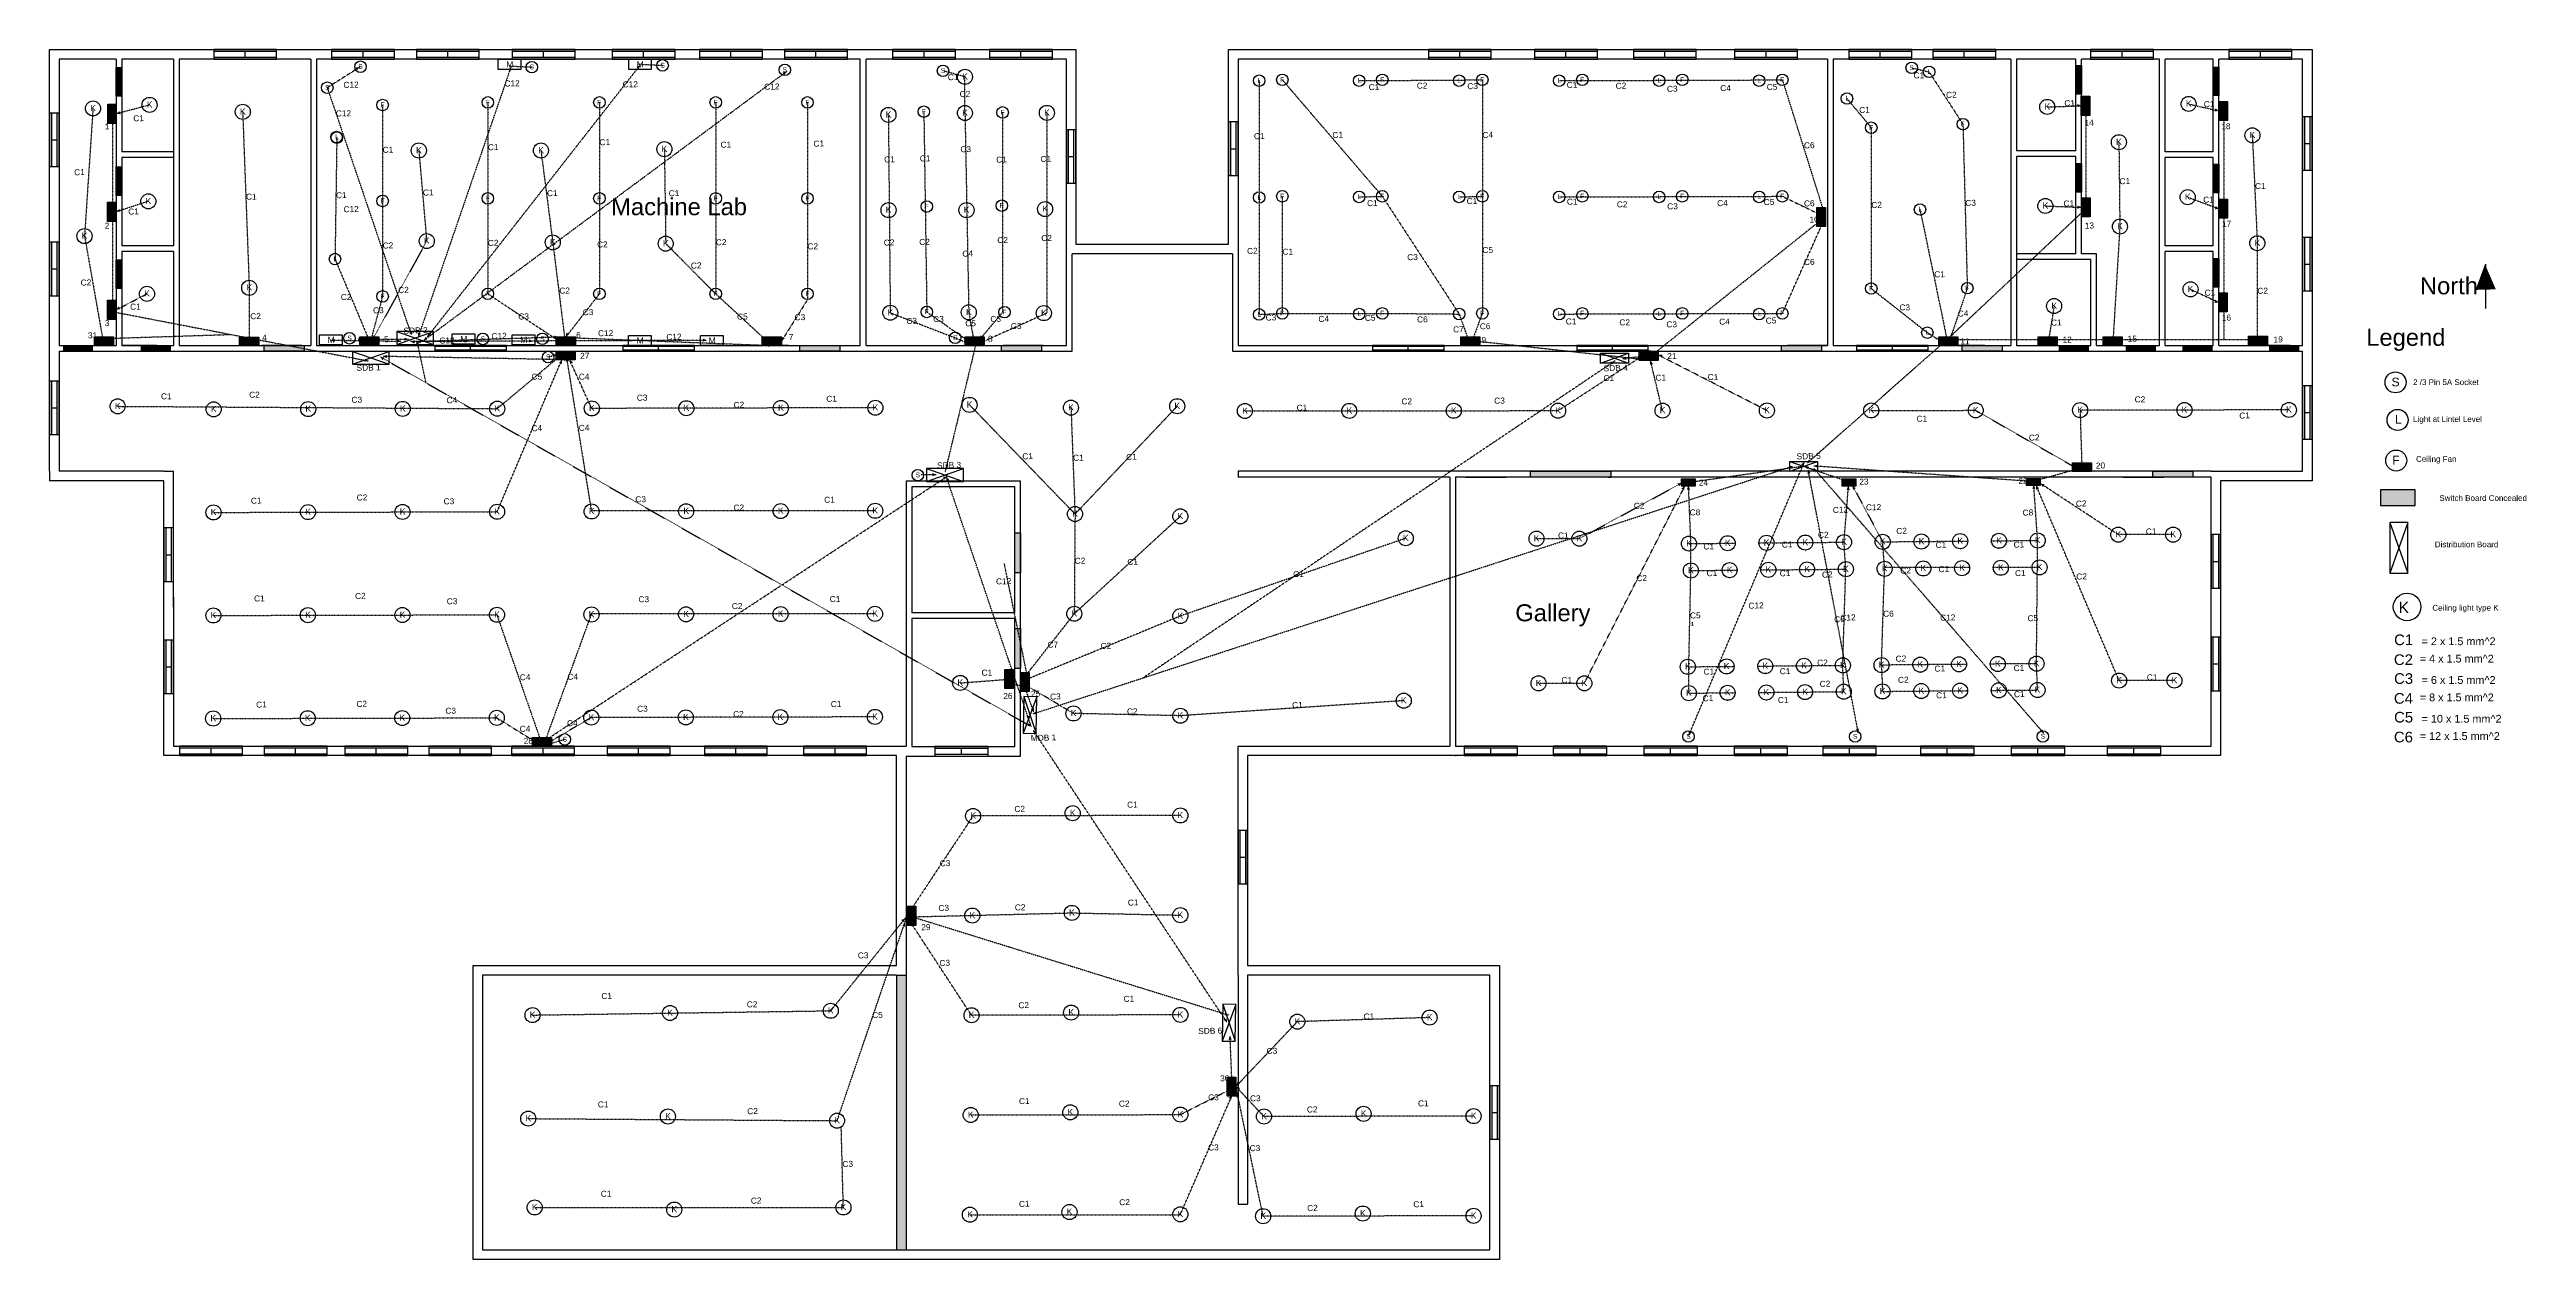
# Model space of a CAD drawing. Header units: inches. Extents: x -6648 to 13678, y -413 to 2117.
# Drawn here: x 11081 to 13678, y 849 to 2117 of the extents above.
import ezdxf

# ---------------------------------------------------------------- set-up
doc = ezdxf.new("R2010")
doc.units = ezdxf.units.IN
doc.header["$LTSCALE"] = 0.12
doc.header["$MEASUREMENT"] = 0
doc.linetypes.add('HIDDEN', pattern=[0.375, 0.25, -0.125])
for name, color, linetype in [('Conduit 1', 7, 'HIDDEN'), ('Electrical Blocks', 7, 'Continuous'), ('hatches', 7, 'Continuous'), ('HIGH LOAD', 20, 'HIDDEN'), ('lAYER 1 LIGHT LOAD', 7, 'HIDDEN'), ('mdb sb grping', 20, 'HIDDEN'), ('sdb mbd and surge', 150, 'HIDDEN')]:
    doc.layers.add(name, color=color, linetype=linetype)
doc.layers.add('Door', color=7, linetype='Continuous', true_color=0xf00e0a)
doc.layers.add('Window', color=7, linetype='Continuous', true_color=0xd6300a)
doc.styles.get("Standard").update_dxf_attribs({"font": 'arial.ttf'})

# ---------------------------------------------------------------- blocks, each defined once
blk = doc.blocks.new('bathroom door')
at = {"true_color": 0x636466}
h = blk.add_hatch(color=251, dxfattribs=at)
h.dxf.hatch_style = 1
h.paths.add_polyline_path([(30, 0), (30, 6), (0, 6), (0, 0)])
at = {"color": 251, "true_color": 0x636466}
blk.add_lwpolyline([(0, 6), (30, 6), (30, 0), (0, 0)], close=True, dxfattribs=at)
blk = doc.blocks.new('door 2')
at = {"true_color": 0x636466}
h = blk.add_hatch(color=251, dxfattribs=at)
h.dxf.hatch_style = 1
h.paths.add_polyline_path([(0, 6), (-42, 6), (-42, 0), (0, 0)])
at = {"color": 251, "true_color": 0x636466}
blk.add_lwpolyline([(-42, 6), (0, 6), (0, 0), (-42, 0)], close=True, dxfattribs=at)
blk = doc.blocks.new('Window 5.5 feet')
at = {"layer": 'Window'}
for p, q in [((66, 10), (0, 10)), ((0, 10), (0, 0)), ((66, 8), (0, 8)), ((0, 2), (66, 2)), ((0, 0), (66, 0)), ((33, 2), (33, 8)), ((66, 0), (66, 10))]:
    blk.add_line(p, q, dxfattribs=at)
blk = doc.blocks.new('window small')
at = {"layer": 'Window'}
for p, q in [((56.1, 10), (0, 10)), ((0, 10), (0, 0)), ((56.1, 8), (0, 8)), ((0, 2), (56.1, 2)), ((0, 0), (56.1, 0)), ((28, 2), (28, 8)), ((56.1, 0), (56.1, 10))]:
    blk.add_line(p, q, dxfattribs=at)
blk = doc.blocks.new('window 6')
at = {"layer": 'Window'}
for p, q in [((75, 5.9), (0, 5.9)), ((0, 5.9), (0, 0)), ((75, 4.7), (0, 4.7)), ((0, 1.2), (75, 1.2)), ((0, 0), (75, 0)), ((37.5, 1.2), (37.5, 4.7)), ((75, 0.1), (75, 6))]:
    blk.add_line(p, q, dxfattribs=at)
blk = doc.blocks.new('civil')
at = {"true_color": 0x939598}
h = blk.add_hatch(color=252, dxfattribs=at)
h.dxf.hatch_style = 1
h.paths.add_polyline_path([(761.6, -240), (751.6, -240), (751.6, -528), (761.6, -528)])
at = {"layer": 'Door', "true_color": 0x636466}
h = blk.add_hatch(color=251, dxfattribs=at)
h.dxf.hatch_style = 1
h.paths.add_polyline_path([(1500.3, 282), (1500.3, 288), (1416.3, 288), (1416.3, 282)])
for p, q in [((-66.4, 720), (-66.4, 420)), ((-60.4, 720), (-60.4, 622.8)), ((-6.4, 720), (-6.4, 612.4)), ((-0.4, 720), (-0.4, 420)), ((137.6, 720), (137.6, 420)), ((143.6, 720), (143.6, 420)), ((713.6, 420), (713.6, 720)), ((719.6, 420), (719.6, 720)), ((1727.6, 720), (1727.6, 420)), ((1733.6, 720), (1733.6, 420)), ((1919.6, 720), (1919.6, 420)), ((1925.6, 720), (1925.6, 624)), ((1987.7, 624), (1987.7, 720)), ((1993.7, 516), (1993.7, 720)), ((2075.6, 420), (2075.6, 720)), ((2081.6, 622.8), (2081.6, 720)), ((2131.7, 622.8), (2131.7, 720)), ((2137.7, 420), (2137.7, 720)), ((1987.7, 624), (1925.6, 624)), ((-6.4, 622.8), (-60.4, 622.8)), ((-60.4, 616.8), (-60.4, 524.4)), ((-6.4, 616.8), (-60.4, 616.8)), ((-6.4, 616.8), (-6.4, 524.4)), ((1925.6, 618), (1925.6, 420)), ((1987.7, 618), (1925.6, 618)), ((1987.7, 516), (1987.7, 618)), ((2131.7, 622.8), (2081.6, 622.8)), ((2081.6, 524.4), (2081.6, 616.8)), ((2131.7, 616.8), (2081.6, 616.8)), ((2131.7, 524.4), (2131.7, 616.8)), ((-6.4, 524.4), (-60.4, 524.4)), ((2131.7, 524.4), (2081.6, 524.4)), ((-60.4, 518.4), (-60.4, 420)), ((-6.4, 518.4), (-60.4, 518.4)), ((-6.4, 518.4), (-6.4, 420)), ((1987.7, 516), (1925.6, 516)), ((2003.6, 510), (1925.6, 510)), ((2009.6, 516), (1993.7, 516)), ((2003.6, 420), (2003.6, 510)), ((2009.6, 504), (2009.6, 516)), ((2009.6, 420), (2009.6, 504)), ((2081.6, 420), (2081.6, 518.4)), ((2131.7, 518.4), (2081.6, 518.4)), ((2131.7, 420), (2131.7, 518.4)), ((-6.4, 423), (-6.4, 423)), ((1925.6, 420), (2003.6, 420)), ((1925.6, 420), (2003.6, 420)), ((2009.6, 420), (2075.6, 420)), ((2009.6, 420), (2063.6, 420)), ((2009.6, 420), (2075.6, 420)), ((2081.6, 420), (2117.6, 420)), ((-136.4, 288), (-136.4, 278)), ((-16.4, 288), (-126.4, 288)), ((-16.4, 288), (-6.4, 288)), ((-6.4, 145.6), (-6.4, 288)), ((1337.6, 288), (1109.6, 288)), ((1109.6, 288), (1109.6, 282)), ((2129.6, 288), (1337.6, 288)), ((881.6, 277.6), (761.6, 277.6)), ((761.6, 277.6), (761.6, 0)), ((875.6, 271.6), (767.6, 271.6)), ((767.6, 271.6), (767.6, 139.6)), ((875.6, 139.6), (875.6, 271.6)), ((881.6, -10.4), (881.6, 277.6)), ((1331.6, 282), (1109.6, 282)), ((1331.6, 282), (1331.6, 0)), ((1337.6, 282), (1337.6, 0)), ((2129.6, 282), (1337.6, 282)), ((875.6, 139.6), (767.6, 139.6)), ((767.6, 133.6), (767.6, -0.4)), ((875.6, 133.6), (767.6, 133.6)), ((875.6, -0.4), (875.6, 133.6)), ((761.6, -10.4), (881.6, -10.4)), ((767.6, -0.4), (875.6, -0.4)), ((1337.6, -10), (1337.6, -10.4)), ((751.6, -240), (751.6, -528)), ((751.6, -240), (761.6, -240)), ((761.6, -240), (761.6, -528)), ((1109.6, -240), (1109.6, -480)), ((1119.6, -240), (1119.6, -480)), ((1109.6, -480), (1119.6, -480))]:
    blk.add_line(p, q)
for points in [[(-136.4, 288), (-136.4, 730), (939.6, 730), (939.6, 526), (1099.6, 526), (1099.6, 730), (2235.6, 730), (2235.6, 278), (2139.6, 278), (2139.6, -10), (1119.6, -10), (1119.6, -230), (1383.6, -230), (1383.6, -538), (307.6, -538), (307.6, -230), (751.6, -230), (751.6, -10), (-16.4, -10), (-16.4, 156), (-16.4, 278), (-136.4, 278)], [(-66.4, 720), (-126.4, 720), (-126.4, 420)], [(-6.4, 720), (-60.4, 720)], [(137.6, 720), (-0.4, 720)], [(713.6, 720), (143.6, 720)], [(929.6, 516), (929.6, 720), (719.6, 720)], [(1727.6, 720), (1109.6, 720), (1109.6, 516)], [(1919.6, 720), (1733.6, 720)], [(1987.7, 720), (1925.6, 720)], [(2075.6, 720), (1993.7, 720)], [(2131.7, 720), (2081.6, 720)], [(2225.6, 420), (2225.6, 720), (2137.7, 720)], [(-126.4, 414), (935.6, 414), (935.6, 516)], [(719.6, 420), (929.6, 420), (929.6, 516)], [(1103.6, 516), (935.6, 516)], [(1103.6, 516), (1103.6, 414), (2225.6, 414)], [(1109.6, 516), (1109.6, 420), (1727.6, 420)], [(-126.4, 420), (-66.4, 420)], [(-60.4, 420), (-6.4, 420)], [(-24, 420), (-60.4, 420)], [(-0.4, 420), (137.6, 420)], [(128.3, 420), (86.3, 420)], [(143.6, 420), (713.6, 420)], [(638.4, 420), (596.4, 420)], [(905.2, 420), (863.2, 420)], [(1727.6, 420), (1685.6, 420)], [(1733.6, 420), (1919.6, 420)], [(1892.6, 420), (1892.6, 420), (1850.6, 420)], [(1925.6, 420), (2003.6, 420)], [(2009.6, 420), (2075.6, 420)], [(2081.6, 420), (2131.7, 420)], [(2137.7, 420), (2225.6, 420)], [(2212.4, 420), (2212.4, 420), (2170.4, 420)], [(-126.4, 414), (-126.4, 288)], [(-66, 414), (-24, 414)], [(86.3, 414), (128.3, 414)], [(596.4, 414), (638.4, 414)], [(863.2, 414), (905.2, 414)], [(1685.6, 414), (1727.6, 414)], [(1850.6, 414), (1892.6, 414)], [(2129.6, 288), (2225.6, 288), (2225.6, 414)], [(2170.4, 414), (2212.4, 414)], [(1390.5, 288), (1348.5, 288)], [(2079.6, 288), (2037.6, 288)], [(1337.6, 0), (2129.6, 0), (2129.6, 282)], [(1348.5, 282), (1390.5, 282)], [(2037.6, 282), (2079.6, 282)], [(-6.4, 156), (-6.4, 0), (761.6, 0)], [(1109.6, -240), (1109.6, 0), (1331.6, 0)], [(761.6, -10.4), (761.6, -240)], [(751.6, -240), (317.6, -240), (317.6, -528), (1373.6, -528), (1373.6, -240), (1119.6, -240)]]:
    blk.add_lwpolyline(points)
at = {"color": 251, "true_color": 0x636466}
blk.add_lwpolyline([(1416.3, 288), (1500.3, 288), (1500.3, 282), (1416.3, 282)], close=True, dxfattribs=at)
at = {"layer": 'Door'}
for p, q in [((1419.3, 282), (1416.3, 282)), ((1497.3, 282), (1500.3, 282))]:
    blk.add_line(p, q, dxfattribs=at)
for name, p in [('Window 5.5 feet', (35.7, 720)), ('Window 5.5 feet', (159.4, 720)), ('Window 5.5 feet', (248.2, 720)), ('Window 5.5 feet', (348.5, 720)), ('Window 5.5 feet', (453.4, 720)), ('Window 5.5 feet', (545, 720)), ('Window 5.5 feet', (634.1, 720)), ('Window 5.5 feet', (747.5, 720)), ('Window 5.5 feet', (849, 720)), ('Window 5.5 feet', (1309.1, 720)), ('Window 5.5 feet', (1420.3, 720)), ('Window 5.5 feet', (1524, 720)), ('Window 5.5 feet', (1630.2, 720)), ('Window 5.5 feet', (1749.8, 720)), ('Window 5.5 feet', (1837.9, 720)), ('Window 5.5 feet', (2003.3, 720)), ('Window 5.5 feet', (2148.4, 720)), ('window 6', (267.6, 414)), ('window 6', (464.6, 414)), ('window 6', (1250.6, 414)), ('window 6', (1464.6, 414)), ('window 6', (1758.1, 414)), ('Window 5.5 feet', (0, -10)), ('Window 5.5 feet', (88.6, -10)), ('Window 5.5 feet', (173.1, -10)), ('Window 5.5 feet', (261.1, -10)), ('Window 5.5 feet', (348.1, -10)), ('Window 5.5 feet', (448.1, -10)), ('Window 5.5 feet', (550.1, -10)), ('Window 5.5 feet', (654.1, -10)), ('window small', (1346.6, -10)), ('window small', (1440.1, -10)), ('window small', (1535.1, -10)), ('window small', (1629.6, -10)), ('window small', (1722.6, -10)), ('window small', (1825.1, -10)), ('window small', (1920.1, -10)), ('window small', (2020.7, -10)), ('window small', (791.6, -10.4))]:
    blk.add_blockref(name, p)
at = {"rotation": 270}
for p in [(-136.4, 663.5), (1099.6, 654.1), (2225.6, 659.6), (929.6, 646), (-136.4, 528.1), (2225.6, 533.1), (-136.4, 382.6), (2225.6, 377.6), (-16.4, 228.6), (2129.6, 221.6), (-16.4, 111.1), (2129.6, 114.1), (1109.6, -88.4), (1373.6, -356)]:
    blk.add_blockref('window small', p, dxfattribs=at)
at = {"layer": 'hatches', "color": 251, "true_color": 0x636466}
for name, p, rotation in [('bathroom door', (-60.4, 681.3), 90), ('bathroom door', (1987.7, 713.2), 270), ('bathroom door', (2131.7, 711.7), 270), ('bathroom door', (-60.4, 577), 90), ('bathroom door', (1987.7, 610.6), 270), ('bathroom door', (2131.7, 609.8), 270), ('bathroom door', (-60.4, 479.5), 90), ('bathroom door', (2131.7, 510.9), 270), ('door 2', (881.6, 223.6), 90), ('door 2', (881.6, 123.3), 90)]:
    blk.add_blockref(name, p, dxfattribs=dict(at, rotation=rotation))
for name, p in [('bathroom door', (-121.5, 414)), ('bathroom door', (-40, 414)), ('door 2', (130.6, 414)), ('door 2', (692.2, 414)), ('door 2', (903.6, 414)), ('door 2', (1721.2, 414)), ('door 2', (1910.8, 414)), ('bathroom door', (1970.8, 414)), ('bathroom door', (2040.9, 414)), ('bathroom door', (2100.4, 414)), ('bathroom door', (2191.4, 414)), ('door 2', (2110.5, 282))]:
    blk.add_blockref(name, p, dxfattribs=at)
blk = doc.blocks.new('*U22')
at = {"layer": 'Electrical Blocks'}
blk.add_circle((0, 0), 6.04, dxfattribs=at)
blk.add_text('L', height=5, dxfattribs=at).set_placement((-1.6, -2.2))
blk = doc.blocks.new('F')
at = {"layer": 'Electrical Blocks'}
blk.add_circle((0, 0), 6.04, dxfattribs=at)
blk.add_text('F', height=5, dxfattribs=at).set_placement((-2.3, -2.3))
blk = doc.blocks.new('Celling Light Type k Same')
at = {"layer": 'Electrical Blocks'}
blk.add_circle((12.1, 0), 7.89, dxfattribs=at)
blk.add_text('K', height=6.43, dxfattribs=at).set_placement((9.2, -2.8))
blk = doc.blocks.new('Distribution Board')
at = {"lineweight": -2}
for p, q in [((5, 0), (43.5, 13.6)), ((43.5, 13.6), (5, 13.6)), ((5, 13.6), (43.5, 0))]:
    blk.add_line(p, q, dxfattribs=at)
blk.add_lwpolyline([(5, 0), (43.5, 0), (43.5, 13.6), (5, 13.6)], close=True, dxfattribs=at)
blk = doc.blocks.new('Switch board concealed same')
at = {"true_color": 0x939598}
h = blk.add_hatch(color=252, dxfattribs=at)
h.dxf.hatch_style = 1
h.paths.add_polyline_path([(10, 9), (-10, 9), (-10, 0), (10, 0)])
blk.add_lwpolyline([(-10, 9), (10, 9), (10, 0), (-10, 0)], close=True)
blk = doc.blocks.new('MCB At skirting same')
at = {"lineweight": -2}
blk.add_lwpolyline([(0, 5.3), (23.7, 5.3), (23.7, -5.3), (0, -5.3)], close=True, dxfattribs=at)
at = {"layer": 'Electrical Blocks'}
blk.add_text('M', height=6.43, dxfattribs=at).set_placement((8.4, -3.2))
blk = doc.blocks.new('s')
at = {"layer": 'Electrical Blocks'}
blk.add_circle((0, 0), 6.04, dxfattribs=at)
blk.add_text('S', height=5, dxfattribs=at).set_placement((-2.3, -2.3))
blk = doc.blocks.new('*U32')
at = {"layer": 'lAYER 1 LIGHT LOAD'}
blk.add_solid([(-1.7, -4.2), (0, 0), (1.7, -4.2)], dxfattribs=at)
blk = doc.blocks.new('*U33')
at = {"layer": 'lAYER 1 LIGHT LOAD'}
blk.add_solid([(-1.7, -4.2), (0, 0), (1.7, -4.2)], dxfattribs=at)
blk = doc.blocks.new('*U34')
at = {"layer": 'lAYER 1 LIGHT LOAD'}
blk.add_solid([(-1.7, -4.2), (0, 0), (1.7, -4.2)], dxfattribs=at)
blk = doc.blocks.new('*U35')
at = {"layer": 'lAYER 1 LIGHT LOAD'}
blk.add_solid([(-1.7, -4.2), (0, 0), (1.7, -4.2)], dxfattribs=at)
blk = doc.blocks.new('*U36')
at = {"layer": 'lAYER 1 LIGHT LOAD'}
blk.add_solid([(-1.7, -4.2), (0, 0), (1.7, -4.2)], dxfattribs=at)
blk = doc.blocks.new('*U37')
at = {"layer": 'lAYER 1 LIGHT LOAD'}
blk.add_solid([(-1.7, -4.2), (0, 0), (1.7, -4.2)], dxfattribs=at)
blk = doc.blocks.new('*U38')
at = {"layer": 'lAYER 1 LIGHT LOAD'}
blk.add_solid([(-1.7, -4.2), (0, 0), (1.7, -4.2)], dxfattribs=at)
blk = doc.blocks.new('*U39')
at = {"layer": 'lAYER 1 LIGHT LOAD'}
blk.add_solid([(-1.7, -4.2), (0, 0), (1.7, -4.2)], dxfattribs=at)
blk = doc.blocks.new('*U40')
at = {"layer": 'lAYER 1 LIGHT LOAD'}
blk.add_solid([(-1.7, -4.2), (0, 0), (1.7, -4.2)], dxfattribs=at)
blk = doc.blocks.new('*U43')
at = {"layer": 'lAYER 1 LIGHT LOAD'}
blk.add_solid([(-1.7, -4.2), (0, 0), (1.7, -4.2)], dxfattribs=at)
blk = doc.blocks.new('*U44')
at = {"layer": 'lAYER 1 LIGHT LOAD'}
blk.add_solid([(-1.7, -4.2), (0, 0), (1.7, -4.2)], dxfattribs=at)
blk = doc.blocks.new('*U45')
at = {"layer": 'lAYER 1 LIGHT LOAD'}
blk.add_solid([(-1.7, -4.2), (0, 0), (1.7, -4.2)], dxfattribs=at)
blk = doc.blocks.new('*U46')
at = {"layer": 'lAYER 1 LIGHT LOAD'}
blk.add_solid([(-1.7, -4.2), (0, 0), (1.7, -4.2)], dxfattribs=at)
blk = doc.blocks.new('*U47')
at = {"layer": 'lAYER 1 LIGHT LOAD'}
blk.add_solid([(-1.7, -4.2), (0, 0), (1.7, -4.2)], dxfattribs=at)
blk = doc.blocks.new('*U48')
at = {"layer": 'lAYER 1 LIGHT LOAD'}
blk.add_solid([(-1.7, -4.2), (0, 0), (1.7, -4.2)], dxfattribs=at)
blk = doc.blocks.new('*U49')
at = {"layer": 'lAYER 1 LIGHT LOAD'}
blk.add_solid([(-1.7, -4.2), (0, 0), (1.7, -4.2)], dxfattribs=at)
blk = doc.blocks.new('*U50')
at = {"layer": 'lAYER 1 LIGHT LOAD'}
blk.add_solid([(-1.7, -4.2), (0, 0), (1.7, -4.2)], dxfattribs=at)
blk = doc.blocks.new('*U51')
at = {"layer": 'lAYER 1 LIGHT LOAD'}
blk.add_solid([(-1.7, -4.2), (0, 0), (1.7, -4.2)], dxfattribs=at)
blk = doc.blocks.new('*U52')
at = {"layer": 'lAYER 1 LIGHT LOAD'}
blk.add_solid([(-1.7, -4.2), (0, 0), (1.7, -4.2)], dxfattribs=at)
blk = doc.blocks.new('*U53')
at = {"layer": 'lAYER 1 LIGHT LOAD'}
blk.add_solid([(-1.7, -4.2), (0, 0), (1.7, -4.2)], dxfattribs=at)
blk = doc.blocks.new('*U54')
at = {"layer": 'lAYER 1 LIGHT LOAD'}
blk.add_solid([(-1.7, -4.2), (0, 0), (1.7, -4.2)], dxfattribs=at)
blk = doc.blocks.new('*U55')
at = {"layer": 'lAYER 1 LIGHT LOAD'}
blk.add_solid([(-1.7, -4.2), (0, 0), (1.7, -4.2)], dxfattribs=at)
blk = doc.blocks.new('*U56')
at = {"layer": 'lAYER 1 LIGHT LOAD'}
blk.add_solid([(-1.7, -4.2), (0, 0), (1.7, -4.2)], dxfattribs=at)
blk = doc.blocks.new('*U57')
at = {"layer": 'lAYER 1 LIGHT LOAD'}
blk.add_solid([(-1.7, -4.2), (0, 0), (1.7, -4.2)], dxfattribs=at)
blk = doc.blocks.new('*U58')
at = {"layer": 'lAYER 1 LIGHT LOAD'}
blk.add_solid([(-1.7, -4.2), (0, 0), (1.7, -4.2)], dxfattribs=at)
blk = doc.blocks.new('*U59')
at = {"layer": 'lAYER 1 LIGHT LOAD'}
blk.add_solid([(-1.7, -4.2), (0, 0), (1.7, -4.2)], dxfattribs=at)
blk = doc.blocks.new('*U60')
at = {"layer": 'lAYER 1 LIGHT LOAD'}
blk.add_solid([(-1.7, -4.2), (0, 0), (1.7, -4.2)], dxfattribs=at)
blk = doc.blocks.new('*U61')
at = {"layer": 'lAYER 1 LIGHT LOAD'}
blk.add_solid([(-1.7, -4.2), (0, 0), (1.7, -4.2)], dxfattribs=at)
blk = doc.blocks.new('*U62')
at = {"layer": 'lAYER 1 LIGHT LOAD'}
blk.add_solid([(-1.7, -4.2), (0, 0), (1.7, -4.2)], dxfattribs=at)
blk = doc.blocks.new('*U63')
at = {"layer": 'lAYER 1 LIGHT LOAD'}
blk.add_solid([(-1.7, -4.2), (0, 0), (1.7, -4.2)], dxfattribs=at)
blk = doc.blocks.new('*U64')
at = {"layer": 'lAYER 1 LIGHT LOAD'}
blk.add_solid([(-1.7, -4.2), (0, 0), (1.7, -4.2)], dxfattribs=at)
blk = doc.blocks.new('*U65')
at = {"layer": 'lAYER 1 LIGHT LOAD'}
blk.add_solid([(-1.7, -4.2), (0, 0), (1.7, -4.2)], dxfattribs=at)
blk = doc.blocks.new('*U66')
at = {"layer": 'lAYER 1 LIGHT LOAD'}
blk.add_solid([(-1.7, -4.2), (0, 0), (1.7, -4.2)], dxfattribs=at)
blk = doc.blocks.new('*U67')
at = {"layer": 'lAYER 1 LIGHT LOAD'}
blk.add_solid([(-1.7, -4.2), (0, 0), (1.7, -4.2)], dxfattribs=at)
blk = doc.blocks.new('*U68')
at = {"layer": 'lAYER 1 LIGHT LOAD'}
blk.add_solid([(-1.7, -4.2), (0, 0), (1.7, -4.2)], dxfattribs=at)
blk = doc.blocks.new('*U71')
at = {"layer": 'lAYER 1 LIGHT LOAD'}
blk.add_solid([(-1.7, -4.2), (0, 0), (1.7, -4.2)], dxfattribs=at)
blk = doc.blocks.new('*U72')
at = {"layer": 'lAYER 1 LIGHT LOAD'}
blk.add_solid([(-1.7, -4.2), (0, 0), (1.7, -4.2)], dxfattribs=at)
blk = doc.blocks.new('*U73')
at = {"layer": 'lAYER 1 LIGHT LOAD'}
blk.add_solid([(-1.7, -4.2), (0, 0), (1.7, -4.2)], dxfattribs=at)
blk = doc.blocks.new('*U75')
at = {"layer": 'lAYER 1 LIGHT LOAD'}
blk.add_solid([(-1.7, -4.2), (0, 0), (1.7, -4.2)], dxfattribs=at)
blk = doc.blocks.new('*U76')
at = {"layer": 'lAYER 1 LIGHT LOAD'}
blk.add_solid([(-1.7, -4.2), (0, 0), (1.7, -4.2)], dxfattribs=at)
blk = doc.blocks.new('*U77')
at = {"layer": 'lAYER 1 LIGHT LOAD'}
blk.add_solid([(-1.7, -4.2), (0, 0), (1.7, -4.2)], dxfattribs=at)
blk = doc.blocks.new('*U78')
at = {"layer": 'lAYER 1 LIGHT LOAD'}
blk.add_solid([(-1.7, -4.2), (0, 0), (1.7, -4.2)], dxfattribs=at)
blk = doc.blocks.new('*U79')
at = {"layer": 'lAYER 1 LIGHT LOAD'}
blk.add_solid([(-1.7, -4.2), (0, 0), (1.7, -4.2)], dxfattribs=at)
blk = doc.blocks.new('*U80')
at = {"layer": 'lAYER 1 LIGHT LOAD'}
blk.add_solid([(-1.7, -4.2), (0, 0), (1.7, -4.2)], dxfattribs=at)
blk = doc.blocks.new('*U81')
at = {"layer": 'lAYER 1 LIGHT LOAD'}
blk.add_solid([(-1.7, -4.2), (0, 0), (1.7, -4.2)], dxfattribs=at)
blk = doc.blocks.new('*U82')
at = {"layer": 'lAYER 1 LIGHT LOAD'}
blk.add_solid([(-1.7, -4.2), (0, 0), (1.7, -4.2)], dxfattribs=at)
blk = doc.blocks.new('*U83')
at = {"layer": 'lAYER 1 LIGHT LOAD'}
blk.add_solid([(-1.7, -4.2), (0, 0), (1.7, -4.2)], dxfattribs=at)
blk = doc.blocks.new('*U84')
at = {"layer": 'lAYER 1 LIGHT LOAD'}
blk.add_solid([(-1.7, -4.2), (0, 0), (1.7, -4.2)], dxfattribs=at)
blk = doc.blocks.new('*U85')
at = {"layer": 'lAYER 1 LIGHT LOAD'}
blk.add_solid([(-1.7, -4.2), (0, 0), (1.7, -4.2)], dxfattribs=at)
blk = doc.blocks.new('*U86')
at = {"layer": 'lAYER 1 LIGHT LOAD'}
blk.add_solid([(-1.7, -4.2), (0, 0), (1.7, -4.2)], dxfattribs=at)
blk = doc.blocks.new('*U87')
at = {"layer": 'lAYER 1 LIGHT LOAD'}
blk.add_solid([(-1.7, -4.2), (0, 0), (1.7, -4.2)], dxfattribs=at)
blk = doc.blocks.new('*U88')
at = {"layer": 'lAYER 1 LIGHT LOAD'}
blk.add_solid([(-1.7, -4.2), (0, 0), (1.7, -4.2)], dxfattribs=at)
blk = doc.blocks.new('*U89')
at = {"layer": 'lAYER 1 LIGHT LOAD'}
blk.add_solid([(-1.7, -4.2), (0, 0), (1.7, -4.2)], dxfattribs=at)
blk = doc.blocks.new('*U90')
at = {"layer": 'lAYER 1 LIGHT LOAD'}
blk.add_solid([(-1.7, -4.2), (0, 0), (1.7, -4.2)], dxfattribs=at)
blk = doc.blocks.new('*U91')
at = {"layer": 'lAYER 1 LIGHT LOAD'}
blk.add_solid([(-1.7, -4.2), (0, 0), (1.7, -4.2)], dxfattribs=at)
blk = doc.blocks.new('*U92')
at = {"layer": 'lAYER 1 LIGHT LOAD'}
blk.add_solid([(-1.7, -4.2), (0, 0), (1.7, -4.2)], dxfattribs=at)
blk = doc.blocks.new('H LOAD')
at = {"layer": 'HIGH LOAD'}
blk.add_solid([(3.2, 3.1), (0, 0), (4.5, 0)], dxfattribs=at)
blk = doc.blocks.new('sdb sb')
at = {"layer": 'mdb sb grping'}
blk.add_solid([(4.3, 1.3), (0, 0), (4, -2)], dxfattribs=at)
blk = doc.blocks.new('surge')
at = {"layer": 'sdb mbd and surge'}
blk.add_solid([(4.2, 1.7), (0, 0.1), (4.2, -1.7)], dxfattribs=at)
blk = doc.blocks.new('*U103')
at = {"layer": 'Electrical Blocks'}
blk.add_circle((0, 0), 6.04, dxfattribs=at)
blk.add_text('L', height=5, dxfattribs=at).set_placement((-1.6, -2.2))

msp = doc.modelspace()

# ---------------------------------------------------------------- linework, layer by layer
for p, q in [((13634.5, 1892.1), (13634.5, 1845.8)), ((12334.1, 1730.4), (12334.1, 1730.4)), ((12799.6, 1591.4), (12799.7, 1591.4)), ((12840.2, 1591.8), (12840.3, 1591.8)), ((12880.8, 1592.2), (12881, 1592.2)), ((12921.4, 1592.5), (12921.6, 1592.5)), ((12962.1, 1592.9), (12962.2, 1592.9)), ((13002.7, 1593.3), (13002.8, 1593.3)), ((13043.3, 1593.6), (13043.4, 1593.6)), ((13083.9, 1594), (13084.1, 1594)), ((13124.5, 1594.4), (13124.7, 1594.4)), ((12801.6, 1563.2), (12801.7, 1563.2)), ((12842.2, 1563.6), (12842.3, 1563.6)), ((12882.8, 1563.9), (12882.9, 1563.9)), ((12923.4, 1564.3), (12923.5, 1564.3)), ((12964, 1564.6), (12964.2, 1564.7)), ((13004.6, 1565), (13004.8, 1565)), ((13045.3, 1565.4), (13045.4, 1565.4)), ((13085.9, 1565.7), (13086, 1565.7)), ((13126.5, 1566.1), (13126.6, 1566.1)), ((12798.4, 1462.3), (12798.5, 1462.3)), ((12839, 1462.7), (12839.1, 1462.7)), ((12879.6, 1463.1), (12879.7, 1463.1)), ((12920.2, 1463.4), (12920.4, 1463.4)), ((12960.8, 1463.8), (12961, 1463.8)), ((13001.4, 1464.1), (13001.6, 1464.1)), ((13042.1, 1464.5), (13042.2, 1464.5)), ((13082.7, 1464.9), (13082.8, 1464.9)), ((13123.3, 1465.2), (13123.4, 1465.2)), ((12799.4, 1434.7), (12799.6, 1434.7)), ((12840, 1435.1), (12840.2, 1435.1)), ((12880.7, 1435.4), (12880.8, 1435.4)), ((12921.3, 1435.8), (12921.4, 1435.8)), ((12961.9, 1436.2), (12962, 1436.2)), ((13002.5, 1436.5), (13002.7, 1436.5)), ((13043.1, 1436.9), (13043.3, 1436.9)), ((13083.7, 1437.3), (13083.9, 1437.3)), ((13124.4, 1437.6), (13124.5, 1437.6)), ((11244.6, 1416), (11244.6, 1416.1))]:
    msp.add_line(p, q)
msp.add_solid([(13645.4, 1865.8), (13634.1, 1892.1), (13624.2, 1865.2)])
at = {"layer": 'Electrical Blocks'}
msp.add_circle((13552.4, 1532.9), 14.4, dxfattribs=at)
at = {"layer": 'HIGH LOAD'}
for p, q in [((11406.9, 2099.1), (11372.1, 2077.1)), ((11564.6, 2098.7), (11467.4, 1815.9)), ((11853.8, 2094.2), (11471.7, 1811.1)), ((11699.8, 2100.5), (11477, 1815.9)), ((11563.1, 2099.9), (11586.6, 2098.7)), ((11698.3, 2101.8), (11723.6, 2100.5)), ((11372.1, 2077.1), (11460.1, 1818.2)), ((11375.6, 1812.6), (11449.7, 1811.4)), ((11769.6, 1812.3), (11459.4, 1811.1)), ((12799.4, 1398.3), (12920.7, 1685.2)), ((12977.1, 1401.1), (12924.5, 1676.8)), ((13171.5, 1400.6), (12930.8, 1677.9)), ((12081.5, 1578.6), (12107.2, 1453.3))]:
    msp.add_line(p, q, dxfattribs=at)
at = {"layer": 'lAYER 1 LIGHT LOAD'}
for p, q in [((12040.6, 2088.5), (12017.6, 2094.8)), ((12040.6, 2050.6), (12040.6, 2088.5)), ((12349, 2084.5), (12349, 1839.5)), ((12373.3, 2085.3), (12478.1, 1963.3)), ((12453.9, 2084.5), (12583, 2085.3)), ((12583, 2085.3), (12583, 1963.3)), ((12663.5, 2084.5), (12897.5, 2085.3)), ((12897.5, 2085.3), (12942.6, 1941.6)), ((13033.1, 2097.9), (13051.3, 2093.7)), ((13051.3, 2093.7), (13086.8, 2038.9)), ((11126.5, 2055.4), (11117.6, 1921.6)), ((11185.3, 2058.8), (11150.9, 2049.7)), ((11283.4, 2051.8), (11290.3, 1867.4)), ((11430.1, 2059), (11430.1, 1958.4)), ((11540.4, 2061.7), (11540.4, 1961.1)), ((11657.4, 2061.7), (11657.4, 1861.1)), ((11779.3, 2061.7), (11779.3, 1861.1)), ((11875.6, 2061.7), (11875.6, 1855.1)), ((11997.5, 2052), (12000.6, 1842.1)), ((12965.2, 2065.8), (12990.7, 2035.2)), ((13175.2, 2057), (13210.9, 2058.1)), ((13323.3, 2060.1), (13355, 2052.8)), ((11960.3, 2048.6), (11962.3, 1841.3)), ((12040.6, 2050.6), (12044.6, 1841.7)), ((12080.1, 2051.2), (12080.1, 1841.8)), ((12126.5, 2050.7), (12126.5, 1840.9)), ((12990.7, 2035.2), (12990.7, 1866.6)), ((13086.8, 2038.9), (13091.4, 1867)), ((13390.2, 2027.2), (13395.4, 1914.1)), ((11382.1, 2024.8), (11380.2, 1897.5)), ((11468.1, 2011.3), (11476.3, 1916.4)), ((11596.1, 2011.3), (11608.5, 1915)), ((11725.5, 2012.7), (11726.9, 1913.7)), ((13250.3, 2020), (13251.3, 1931.6)), ((11184.4, 1958), (11150.8, 1947)), ((11430.1, 1958.4), (11430.1, 1858.4)), ((11540.4, 1961.1), (11540.4, 1861.1)), ((12373.3, 1963.3), (12373.3, 1840.6)), ((12453.9, 1962.6), (12478.1, 1963.3)), ((12478.1, 1963.3), (12558.7, 1839.9)), ((12558.7, 1962.6), (12583, 1963.3)), ((12583, 1963.3), (12583, 1840.6)), ((12663.5, 1962.6), (12897.5, 1963.3)), ((12897.5, 1963.3), (12942.6, 1941.6)), ((13041.8, 1949.5), (13071.4, 1806.9)), ((13173.1, 1953.2), (13211.1, 1951.7)), ((13322.3, 1962.4), (13355, 1950.3)), ((11117.6, 1921.6), (11137.9, 1807)), ((12897.5, 1840.6), (12942.6, 1941.6)), ((13251.3, 1931.6), (13243.8, 1806.9)), ((11380.2, 1897.5), (11416.3, 1811.4)), ((11476.3, 1916.4), (11416.3, 1807.1)), ((11608.5, 1915), (11621.9, 1807.1)), ((11726.9, 1913.7), (11779.3, 1861.1)), ((13395.4, 1914.1), (13395.4, 1807.6)), ((11150.8, 1844.3), (11183.1, 1861.1)), ((11290.3, 1867.4), (11290.3, 1807.1)), ((11430.1, 1858.4), (11416.2, 1806.9)), ((11540.4, 1861.1), (11622.2, 1806.9)), ((11657.4, 1861.1), (11622.2, 1815.9)), ((11779.3, 1861.1), (11838.1, 1806.9)), ((11875.6, 1855.1), (11848.2, 1811.4)), ((12990.7, 1866.6), (13049.5, 1820.4)), ((13091.4, 1867), (13071.1, 1807.1)), ((13182.4, 1848.3), (13175.7, 1806.9)), ((13325.4, 1865.8), (13354.9, 1852.2)), ((11962.3, 1841.3), (12050.7, 1807)), ((12000.6, 1842.1), (12050.8, 1807)), ((12044.6, 1841.7), (12050.8, 1807)), ((12080.1, 1841.8), (12050.7, 1807)), ((12126.5, 1840.9), (12050.8, 1807)), ((12349, 1839.5), (12373.3, 1840.6)), ((12373.3, 1840.6), (12478.1, 1840.6)), ((12478.1, 1840.6), (12558.7, 1839.9)), ((12558.7, 1839.9), (12570.4, 1807)), ((12583, 1840.6), (12570.4, 1807)), ((12663.5, 1839.9), (12897.5, 1840.6)), ((13049.5, 1820.4), (13071.4, 1806.9)), ((11550.1, 1632.7), (11621.9, 1801.1)), ((11550.2, 1740.7), (11622.1, 1801)), ((11603.7, 1794.8), (11621.8, 1800.8)), ((11649.2, 1633.7), (11622.1, 1801)), ((11649.3, 1741), (11622.1, 1800.8)), ((12662.4, 1738.7), (12757.3, 1800.3)), ((12881.3, 1738.8), (12756.9, 1802.3)), ((12771.8, 1738.7), (12756.9, 1801.1)), ((11152.2, 1743.2), (11550.2, 1740.7)), ((11946.6, 1741.7), (11649.3, 1741)), ((12045.4, 1744.7), (12156, 1630.3)), ((12151.7, 1741.8), (12156, 1630.3)), ((12263.1, 1743.3), (12156, 1630.3)), ((12334.1, 1738.3), (12662.4, 1738.7)), ((12990.7, 1738.9), (13100.1, 1739)), ((13100.1, 1739), (13211.6, 1675.1)), ((13428.4, 1739.4), (13209.6, 1739.2)), ((13209.6, 1739.2), (13211.6, 1674.9)), ((12684.7, 1604.5), (12798.9, 1666.7)), ((12689.9, 1452.9), (12798.9, 1666.7)), ((12801.6, 1599.4), (12798.9, 1666.7)), ((12962.1, 1600.8), (12967.4, 1666.7)), ((12967.4, 1666.7), (13002.7, 1601.2)), ((13249.7, 1608.7), (13160.6, 1667.2)), ((13250.5, 1455.8), (13160.6, 1667.2)), ((13165.1, 1602.6), (13160.6, 1667.2)), ((11252.8, 1632), (11550.1, 1632.7)), ((11946.5, 1633.7), (11649.2, 1633.7)), ((12156, 1630.3), (12155.2, 1525.8)), ((12266.3, 1627.9), (12155.2, 1525.8)), ((12502.7, 1604.9), (12266.3, 1523.4)), ((12639.7, 1604.5), (12684.7, 1604.5)), ((12799.6, 1599.3), (12848.1, 1599.8)), ((12801.6, 1571.1), (12801.6, 1599.4)), ((12872.9, 1600), (12962.1, 1600.8)), ((12964, 1572.5), (12962.1, 1600.8)), ((13002.7, 1601.2), (13091.8, 1602)), ((13004.6, 1574.4), (13002.7, 1601.2)), ((13116.6, 1602.2), (13165.1, 1602.6)), ((13163.9, 1473.5), (13165.1, 1602.6)), ((13307.1, 1608.7), (13249.7, 1608.7)), ((12799.4, 1470.2), (12801.6, 1571.1)), ((12801.6, 1571.1), (12850.1, 1571.5)), ((12874.9, 1571.7), (12964, 1572.5)), ((12960.8, 1471.7), (12964, 1572.5)), ((13001.4, 1472), (13004.6, 1572.9)), ((13093.7, 1574.4), (13004.6, 1574.4)), ((13167.1, 1574.4), (13118.6, 1574.4)), ((11252.6, 1524), (11549.9, 1524.7)), ((11549.9, 1524.7), (11597.8, 1387.1)), ((11649, 1525.7), (11598.4, 1387.1)), ((11946.3, 1525.7), (11649, 1525.7)), ((12155.2, 1525.8), (12098.9, 1454.3)), ((12266.3, 1523.4), (12098.9, 1454.3)), ((12803.4, 1513), (12803.4, 1517.2)), ((12803.8, 1513.5), (12803.4, 1513)), ((12035.5, 1453.3), (12091.5, 1457.5)), ((12154.3, 1421.3), (12098.9, 1454.3)), ((12798.4, 1470.2), (12846.9, 1470.7)), ((12799.4, 1442.6), (12799.4, 1470.2)), ((12871.7, 1470.9), (12960.8, 1471.7)), ((12961.9, 1444.1), (12960.8, 1471.7)), ((13090.6, 1472.8), (13001.4, 1472)), ((13001.4, 1472), (13002.5, 1444.4)), ((13163.9, 1473.5), (13115.4, 1473.1)), ((13165, 1445.9), (13163.9, 1473.5)), ((13308.5, 1455.8), (13250.5, 1455.8)), ((12500.6, 1434.7), (12266.3, 1418.9)), ((12641.9, 1452.9), (12689.9, 1452.9)), ((12799.4, 1442.6), (12847.9, 1443)), ((12872.8, 1443.3), (12961.9, 1444.1)), ((13002.5, 1444.4), (13091.6, 1445.2)), ((13116.5, 1445.5), (13165, 1445.9)), ((11252.5, 1416), (11549.8, 1416.7)), ((11549.8, 1416.7), (11597.7, 1387.1)), ((11648.9, 1417), (11597.8, 1387.1)), ((11946.2, 1417.7), (11648.9, 1417)), ((12266.3, 1418.9), (12154.3, 1421.3)), ((11621.1, 1394.1), (11598.5, 1387.1)), ((12049.1, 1313.9), (11978.9, 1208)), ((12266.3, 1314.4), (12049.1, 1313.9)), ((11899.8, 1109.7), (11980, 1209.2)), ((11906.5, 994.5), (11980, 1209.2)), ((11978.9, 1208), (12152.7, 1212.3)), ((12047.4, 1105), (11980, 1208)), ((12152.7, 1212.3), (12266.3, 1209.9)), ((11587.2, 1105.2), (11899.8, 1109.7)), ((12266.3, 1105.4), (12047.4, 1105)), ((12389, 1098.3), (12324.6, 1030.3)), ((12527.7, 1102.6), (12389, 1098.3)), ((12266.3, 896), (12324.6, 1030.3)), ((12266.3, 1000.9), (12324.6, 1030.3)), ((12354, 998.9), (12324.6, 1030.3)), ((12353.2, 894.4), (12324.6, 1030.3)), ((11582.8, 996.7), (11906.5, 994.5)), ((11913.1, 903.6), (11910.9, 987.9)), ((12046.6, 1000.5), (12266.3, 1000.9)), ((12573.8, 999.3), (12354, 998.9)), ((11589.4, 903.6), (11913.1, 903.6)), ((12045.8, 896), (12266.3, 896)), ((12573.8, 894.8), (12353.2, 894.4))]:
    msp.add_line(p, q, dxfattribs=at)
at = {"layer": 'mdb sb grping'}
for p, q in [((13215.8, 2055), (13215.8, 1949.9)), ((13360.3, 2051.9), (13360.3, 1812.9)), ((11146.8, 2048.4), (11146.8, 1842.2)), ((13215.7, 1950.3), (13070.1, 1813.1)), ((12938.8, 1939), (12760.8, 1796.7)), ((11139.9, 1814.3), (11270.7, 1818.5)), ((11146.9, 1842.4), (11415.4, 1790.7)), ((11416.6, 1813.5), (11457.3, 1813.5)), ((11624.1, 1792), (11430.6, 1795.5)), ((11613.9, 1815.7), (11465.8, 1810.9)), ((11613.9, 1815.7), (11838.1, 1806.9)), ((12052.6, 1810.8), (12019.7, 1674.3)), ((12572.4, 1812.1), (12753.1, 1792.3)), ((12756.1, 1796), (12729.9, 1793)), ((13069.8, 1812.9), (12923.6, 1683.7)), ((13396.3, 1812.9), (13069.8, 1812.9)), ((11597.5, 1391.1), (12021.8, 1669.6)), ((11994.4, 1671.6), (12010.5, 1671.6)), ((12919.6, 1680.3), (12798.2, 1663.1)), ((12967.3, 1663.9), (12919.6, 1680.3)), ((13159.6, 1664.4), (12930.5, 1680.6)), ((13159.7, 1664.6), (13212.2, 1679)), ((12103.3, 1449.1), (12087.2, 1452.8)), ((12112.8, 1422.5), (12103.4, 1448.9)), ((11984.8, 1208.4), (12317.3, 1105.2)), ((12320.5, 1034.8), (12318.5, 1083.5))]:
    msp.add_line(p, q, dxfattribs=at)
at = {"layer": 'sdb mbd and surge'}
for p, q in [((11427.6, 1795.1), (12110.1, 1407.6)), ((11465.9, 1812.3), (11475.5, 1767.4)), ((12721.9, 1790.7), (12227.5, 1458.7)), ((12110.1, 1407.6), (12021.2, 1669.1)), ((12111.8, 1420.9), (12908.7, 1680.6)), ((12315.3, 1097.5), (12112.5, 1403.2))]:
    msp.add_line(p, q, dxfattribs=at)

# ---------------------------------------------------------------- block references
for name, p in [('civil', (11217.3, 1387.1)), ('s', (11406.9, 2099.1)), ('s', (11586.6, 2098.7)), ('s', (11723.6, 2100.5)), ('s', (13033.1, 2097.9)), ('s', (11372.1, 2077.1)), ('s', (11851.8, 2095.8)), ('s', (12017.6, 2094.8)), ('*U22', (12349, 2084.5)), ('F', (12373.3, 2085.3)), ('*U22', (12453.9, 2084.5)), ('F', (12478.1, 2085.3)), ('*U22', (12558.7, 2084.5)), ('F', (12583, 2085.3)), ('*U22', (12663.5, 2084.5)), ('F', (12687.8, 2085.3)), ('*U22', (12768.4, 2084.5)), ('F', (12792.6, 2085.3)), ('*U22', (12873.2, 2084.5)), ('F', (12897.5, 2085.3)), ('*U22', (13051.3, 2093.7)), ('F', (11430.1, 2059)), ('F', (11540.4, 2061.7)), ('F', (11657.4, 2061.7)), ('F', (11779.3, 2061.7)), ('F', (11875.6, 2061.7)), ('F', (11997.5, 2052)), ('F', (12080.1, 2051.2)), ('*U22', (12965.2, 2065.8)), ('*U22', (11381.8, 2025.4)), ('*U22', (11382.1, 2024.8)), ('F', (12990.7, 2035.2)), ('F', (13086.8, 2038.9)), ('F', (11430.1, 1958.4)), ('F', (11540.4, 1961.1)), ('F', (11657.4, 1961.1)), ('F', (11779.3, 1961.1)), ('F', (11875.6, 1961.1)), ('F', (12000.6, 1952.6)), ('F', (12079.2, 1953.5)), ('*U22', (12349, 1962)), ('F', (12373.3, 1963.3)), ('*U22', (12453.9, 1962.6)), ('F', (12478.1, 1963.3)), ('*U22', (12558.7, 1962.6)), ('F', (12583, 1963.3)), ('*U22', (12663.5, 1962.6)), ('F', (12687.8, 1963.3)), ('*U22', (12768.4, 1962.6)), ('F', (12792.6, 1963.3)), ('*U22', (12873.2, 1962.6)), ('F', (12897.5, 1963.3)), ('*U22', (13041.8, 1949.5)), ('*U22', (11380.2, 1897.5)), ('F', (12990.7, 1866.6)), ('F', (13091.4, 1867)), ('F', (11430.1, 1858.4)), ('F', (11540.4, 1861.1)), ('F', (11657.4, 1861.1)), ('F', (11779.3, 1861.1)), ('F', (11875.6, 1861.1)), ('F', (12000.6, 1842.1)), ('F', (12082.1, 1841.8)), ('*U22', (12349, 1839.5)), ('F', (12373.3, 1840.6)), ('*U22', (12453.9, 1839.9)), ('F', (12478.1, 1840.6)), ('*U22', (12558.7, 1839.9)), ('F', (12583, 1840.6)), ('*U22', (12663.5, 1839.9)), ('F', (12687.8, 1840.6)), ('*U22', (12768.4, 1839.9)), ('F', (12792.6, 1840.6)), ('*U22', (12873.2, 1839.9)), ('F', (12897.5, 1840.6)), ('s', (11395.4, 1814.5)), ('s', (11535.2, 1813.8)), ('s', (11597.6, 1813.9)), ('s', (12030.4, 1815)), ('*U22', (13049.5, 1820.4)), ('s', (11603.7, 1794.8)), ('s', (11991.2, 1671.1)), ('s', (12799.1, 1397.1)), ('s', (12973.8, 1397.1)), ('s', (13170.6, 1397.2)), ('s', (11621.1, 1394.1))]:
    msp.add_blockref(name, p)
at = {"xscale": -1}
for name, p, rotation in [('*U52', (13211, 2058.1), 265.8824276689589), ('*U53', (13355, 2052.8), 253.257875290775), ('*U51', (13211.1, 1951.7), 265.8824276689589), ('*U54', (13355.5, 1950.1), 253.257875290775), ('*U47', (12939, 1943.2), 243.0782478888131), ('*U46', (12942.6, 1941.6), 323.7765952830433), ('*U45', (12942.6, 1941.6), 194.5304901491302), ('*U34', (11150.8, 1844.3), 123.0782478888164), ('*U55', (13355.1, 1852), 253.257875290775), ('*U37', (11622.2, 1815.9), 153.0782478888067), ('*U35', (11137.8, 1807), 191.3092939646326), ('*U36', (11290.3, 1807.1), 177.8994093997053), ('*U37', (11416.2, 1811.5), 213.0782478888163), ('*U37', (11416.3, 1807.1), 163.0027907507267), ('*U75', (11419.7, 1813.1), 149.9881606018202), ('*U75', (11612.4, 1797.7), 291.6876256093768), ('*U59', (11616.1, 1795.9), 305.2167332155952), ('*U75', (11618.1, 1792.1), 338.7252319735592), ('*U37', (11622.3, 1806.9), 236.2666185587211), ('*U37', (11621.4, 1810.9), 186.6365788923028), ('*U60', (11623.2, 1794.5), 8.398944567261228), ('*U75', (11626.2, 1792.1), 28.22110576274679), ('*U37', (11838.1, 1806.9), 224.5486732282224), ('*U37', (11848.2, 1811.4), 153.0782478888131), ('*U40', (12043.8, 1809.7), 243.0782478888131), ('*U73', (12043.7, 1812.2), 233.8894552194958), ('*U38', (12050.8, 1807), 183.0782478888025), ('*U72', (12055.8, 1813.3), 142.7470367566015), ('*U39', (12057.4, 1809.9), 123.0782478888183), ('*U43', (12570.4, 1807), 194.5304901491794), ('*U44', (12572, 1811.3), 153.0782478888131), ('*U75', (12749.5, 1795.6), 313.0027907507329), ('*U75', (12767.4, 1797), 73.00279075072665), ('*U49', (13068.3, 1808.7), 248.0845297790281), ('*U50', (13071.4, 1806.9), 197.4202089562557), ('*U48', (13072.5, 1811.4), 153.0782478888131), ('*U56', (13175.7, 1806.9), 163.2578752907751), ('*U57', (13243.8, 1806.9), 178.1668815321049), ('*U58', (13395.5, 1808.3), 178.1668815321049), ('*U75', (12759.3, 1791.2), 13.00279075072615), ('*U76', (12792, 1663), 300.7897207012044), ('*U81', (13168.1, 1662.4), 54.42240204537732), ('*U75', (13206.7, 1677.7), 243.5318127793806), ('*U75', (13211.6, 1678), 179.4232477459735), ('*U77', (12795.2, 1659.9), 330.7897207012008), ('*U75', (12799, 1660.1), 0.7897207012042085), ('*U78', (12967.1, 1659.9), 349.9430082312808), ('*U79', (12970.9, 1660.1), 30.78972070121785), ('*U80', (13161, 1661), 0.7897207012042085), ('*U82', (13163.4, 1660.5), 23.83268262340813), ('*U66', (12090.6, 1457.9), 280.036950416923), ('*U68', (12101.7, 1455.6), 118.1668815321061), ('*U71', (12103.4, 1460.2), 138.1544703981463), ('*U67', (12101.5, 1452.7), 58.16688153209869), ('*U63', (11596, 1392.2), 208.1668815321153), ('*U65', (11597.7, 1387.1), 231.0567736460109), ('*U64', (11599.5, 1389.9), 165.5779560609581), ('*U61', (11603.2, 1388.7), 103.1926918805787), ('*U62', (11605.1, 1391.4), 123.9669748287339), ('*U83', (11977.8, 1206.6), 316.3093498997187), ('*U84', (11977.6, 1202.2), 346.3093498997073), ('*U87', (11981.2, 1211.4), 143.4280709363446), ('*U85', (11980.1, 1208), 88.17114719752067), ('*U86', (11983.6, 1202.3), 35.94104994833895), ('*U89', (12318.8, 1027.9), 302.213128945298), ('*U88', (12320.6, 1021.1), 327.3032867119305), ('*U91', (12324.8, 1030.5), 46.30934989971866), ('*U92', (12325.2, 1031.4), 142.4361388372523), ('*U90', (12326.2, 1023.3), 3.509997185640348)]:
    msp.add_blockref(name, p, dxfattribs=dict(at, rotation=rotation))
at = {"xscale": 1.823468272381275, "yscale": 1.823468272381275, "zscale": 1.823468272381275}
for name, p in [('s', (13540.3, 1768.3)), ('*U103', (13542.5, 1728.9)), ('F', (13541, 1686.4))]:
    msp.add_blockref(name, p, dxfattribs=at)
at = {"layer": 'Electrical Blocks'}
for name, p in [('MCB At skirting same', (11551.3, 2101.6)), ('MCB At skirting same', (11688.1, 2101.6)), ('Celling Light Type k Same', (12028.5, 2088.5)), ('Celling Light Type k Same', (11114.4, 2055.4)), ('Celling Light Type k Same', (11173.7, 2059.1)), ('Celling Light Type k Same', (11271.4, 2051.8)), ('Celling Light Type k Same', (11948.3, 2048.6)), ('Celling Light Type k Same', (12028.5, 2050.6)), ('Celling Light Type k Same', (12114.4, 2050.7)), ('Celling Light Type k Same', (13163.1, 2057)), ('Celling Light Type k Same', (13311.3, 2060.1)), ('Celling Light Type k Same', (13238.2, 2020)), ('Celling Light Type k Same', (13378.2, 2027.2)), ('Celling Light Type k Same', (11456, 2011.3)), ('Celling Light Type k Same', (11584, 2011.3)), ('Celling Light Type k Same', (11713.4, 2012.7)), ('Celling Light Type k Same', (11172.4, 1958)), ('Celling Light Type k Same', (11948.4, 1948.8)), ('Celling Light Type k Same', (12030.1, 1948.8)), ('Celling Light Type k Same', (12112.5, 1949.9)), ('Celling Light Type k Same', (13161.1, 1953.2)), ('Celling Light Type k Same', (13310.3, 1962.4)), ('Celling Light Type k Same', (11105.5, 1921.6)), ('Celling Light Type k Same', (11464.3, 1916.4)), ('Celling Light Type k Same', (11596.4, 1915)), ('Celling Light Type k Same', (11714.8, 1913.7)), ('Celling Light Type k Same', (13239.3, 1931.6)), ('Celling Light Type k Same', (13383.3, 1914.1)), ('Celling Light Type k Same', (11278.2, 1867.4)), ('Celling Light Type k Same', (13313.3, 1865.8)), ('Celling Light Type k Same', (11171, 1861.1)), ('Celling Light Type k Same', (11950.2, 1841.3)), ('Celling Light Type k Same', (12032.5, 1841.7)), ('Celling Light Type k Same', (12111.2, 1840.9)), ('Celling Light Type k Same', (13170.3, 1848.3)), ('MCB At skirting same', (11364.1, 1812.9)), ('Distribution Board', (11440, 1807.9)), ('MCB At skirting same', (11503.1, 1813.8)), ('MCB At skirting same', (11566, 1812.9)), ('Distribution Board', (11393.5, 1787.2)), ('MCB At skirting same', (11688, 1812.2)), ('MCB At skirting same', (11763.4, 1812.2)), ('Switch board concealed same', (13175.7, 1806.9)), ('Switch board concealed same', (13243.8, 1806.9)), ('Celling Light Type k Same', (11140.2, 1743.2)), ('Celling Light Type k Same', (11240.9, 1740)), ('Celling Light Type k Same', (11340, 1740.3)), ('Celling Light Type k Same', (11439.1, 1740.5)), ('Celling Light Type k Same', (11538.2, 1740.7)), ('Celling Light Type k Same', (11637.3, 1741)), ('Celling Light Type k Same', (11736.4, 1741.2)), ('Celling Light Type k Same', (11835.5, 1741.4)), ('Celling Light Type k Same', (11934.6, 1741.7)), ('Celling Light Type k Same', (12033.3, 1744.7)), ('Celling Light Type k Same', (12139.6, 1741.8)), ('Celling Light Type k Same', (12251, 1743.3)), ('Celling Light Type k Same', (12322, 1738.3)), ('Celling Light Type k Same', (12431.4, 1738.4)), ('Celling Light Type k Same', (12540.9, 1738.5)), ('Celling Light Type k Same', (12650.3, 1738.6)), ('Celling Light Type k Same', (12759.8, 1738.7)), ('Celling Light Type k Same', (12869.2, 1738.8)), ('Celling Light Type k Same', (12978.6, 1738.9)), ('Celling Light Type k Same', (13088.1, 1739)), ('Celling Light Type k Same', (13197.5, 1739.2)), ('Celling Light Type k Same', (13306.9, 1739.3)), ('Celling Light Type k Same', (13416.4, 1739.4)), ('Distribution Board', (11995.4, 1664.5)), ('Switch board concealed same', (13211.6, 1674.9)), ('Celling Light Type k Same', (11240.7, 1632)), ('Celling Light Type k Same', (11339.8, 1632.3)), ('Celling Light Type k Same', (11438.9, 1632.5)), ('Celling Light Type k Same', (11538, 1632.7)), ('Celling Light Type k Same', (11637.1, 1633)), ('Celling Light Type k Same', (11736.2, 1633.2)), ('Celling Light Type k Same', (11835.3, 1633.4)), ('Celling Light Type k Same', (11934.4, 1633.7)), ('Celling Light Type k Same', (12143.9, 1630.3)), ('Celling Light Type k Same', (12254.3, 1627.9)), ('Celling Light Type k Same', (12490.6, 1604.9)), ('Celling Light Type k Same', (12627.7, 1604.5)), ('Celling Light Type k Same', (12672.6, 1604.5)), ('Celling Light Type k Same', (13112.5, 1602.3)), ('Celling Light Type k Same', (13153.1, 1602.6)), ('Celling Light Type k Same', (13237.6, 1608.7)), ('Celling Light Type k Same', (13295.1, 1608.7)), ('Celling Light Type k Same', (12787.5, 1599.3)), ('Celling Light Type k Same', (12828.1, 1599.7)), ('Celling Light Type k Same', (12868.8, 1600.1)), ('Celling Light Type k Same', (12909.4, 1600.4)), ('Celling Light Type k Same', (12950, 1600.8)), ('Celling Light Type k Same', (12990.6, 1601.2)), ('Celling Light Type k Same', (13031.2, 1601.5)), ('Celling Light Type k Same', (13071.8, 1601.9)), ('Celling Light Type k Same', (12789.5, 1571.1)), ('Celling Light Type k Same', (12830.1, 1571.5)), ('Celling Light Type k Same', (12870.7, 1571.8)), ('Celling Light Type k Same', (12911.3, 1572.2)), ('Celling Light Type k Same', (12952, 1572.5)), ('Celling Light Type k Same', (12992.6, 1572.9)), ('Celling Light Type k Same', (13033.2, 1573.3)), ('Celling Light Type k Same', (13073.8, 1573.6)), ('Celling Light Type k Same', (13114.4, 1574)), ('Celling Light Type k Same', (13155, 1574.4)), ('Celling Light Type k Same', (11339.7, 1524.3)), ('Celling Light Type k Same', (11438.8, 1524.5)), ('Celling Light Type k Same', (11537.9, 1524.7)), ('Celling Light Type k Same', (11637, 1525)), ('Celling Light Type k Same', (11736.1, 1525.2)), ('Celling Light Type k Same', (11835.2, 1525.4)), ('Celling Light Type k Same', (11934.2, 1525.7)), ('Celling Light Type k Same', (12143.1, 1525.8)), ('Celling Light Type k Same', (11240.6, 1524)), ('Celling Light Type k Same', (12254.3, 1523.4)), ('Celling Light Type k Same', (13030, 1472.4)), ('Celling Light Type k Same', (13070.6, 1472.8)), ('Celling Light Type k Same', (13111.2, 1473.1)), ('Celling Light Type k Same', (13151.9, 1473.5)), ('Celling Light Type k Same', (12023.5, 1453.3)), ('Celling Light Type k Same', (12629.8, 1452.9)), ('Celling Light Type k Same', (12677.8, 1452.9)), ('Celling Light Type k Same', (12786.3, 1470.2)), ('Celling Light Type k Same', (12826.9, 1470.6)), ('Celling Light Type k Same', (12867.5, 1470.9)), ('Celling Light Type k Same', (12908.1, 1471.3)), ('Celling Light Type k Same', (12948.8, 1471.7)), ('Celling Light Type k Same', (12989.4, 1472)), ('Celling Light Type k Same', (13238.4, 1455.8)), ('Celling Light Type k Same', (13296.4, 1455.8)), ('Celling Light Type k Same', (12142.3, 1421.3)), ('Celling Light Type k Same', (12488.5, 1434.7)), ('Celling Light Type k Same', (12787.4, 1442.6)), ('Celling Light Type k Same', (12828, 1443)), ('Celling Light Type k Same', (12868.6, 1443.3)), ('Celling Light Type k Same', (12909.2, 1443.7)), ('Celling Light Type k Same', (12949.8, 1444.1)), ('Celling Light Type k Same', (12990.4, 1444.4)), ('Celling Light Type k Same', (13031.1, 1444.8)), ('Celling Light Type k Same', (13071.7, 1445.2)), ('Celling Light Type k Same', (13112.3, 1445.5)), ('Celling Light Type k Same', (13152.9, 1445.9)), ('Celling Light Type k Same', (11240.4, 1416)), ('Celling Light Type k Same', (11339.5, 1416.3)), ('Celling Light Type k Same', (11438.6, 1416.5)), ('Celling Light Type k Same', (11537.7, 1416.7)), ('Celling Light Type k Same', (11636.8, 1417)), ('Celling Light Type k Same', (11735.9, 1417.2)), ('Celling Light Type k Same', (11835, 1417.4)), ('Celling Light Type k Same', (11934.1, 1417.7)), ('Celling Light Type k Same', (12254.3, 1418.9)), ('Celling Light Type k Same', (12141.4, 1316.8)), ('Celling Light Type k Same', (12037, 1313.9)), ('Celling Light Type k Same', (12254.3, 1314.4)), ('Celling Light Type k Same', (12036.2, 1209.5)), ('Celling Light Type k Same', (12140.6, 1212.3)), ('Celling Light Type k Same', (12254.3, 1209.9)), ('Celling Light Type k Same', (11887.8, 1109.7)), ('Celling Light Type k Same', (11575.2, 1105.2)), ('Celling Light Type k Same', (11719.3, 1107.4)), ('Celling Light Type k Same', (12035.4, 1105)), ('Celling Light Type k Same', (12139.8, 1107.8)), ('Celling Light Type k Same', (12254.3, 1105.4)), ('Celling Light Type k Same', (12376.9, 1098.3)), ('Celling Light Type k Same', (12515.6, 1102.6)), ('Celling Light Type k Same', (11570.7, 996.7)), ('Celling Light Type k Same', (11717.1, 998.9)), ('Celling Light Type k Same', (11894.4, 994.5)), ('Celling Light Type k Same', (12034.5, 1000.5)), ('Celling Light Type k Same', (12139, 1003.3)), ('Celling Light Type k Same', (12254.3, 1000.9)), ('Celling Light Type k Same', (12342, 998.9)), ('Celling Light Type k Same', (12446.4, 1001.7)), ('Celling Light Type k Same', (12561.7, 999.3)), ('Celling Light Type k Same', (11577.4, 903.6)), ('Celling Light Type k Same', (11723.7, 901.4)), ('Celling Light Type k Same', (11901.1, 903.6)), ('Celling Light Type k Same', (12033.7, 896)), ('Celling Light Type k Same', (12138.1, 898.8)), ('Celling Light Type k Same', (12254.3, 896.4)), ('Celling Light Type k Same', (12341.1, 894.4)), ('Celling Light Type k Same', (12445.6, 897.2)), ('Celling Light Type k Same', (12561.7, 894.8))]:
    msp.add_blockref(name, p, dxfattribs=at)
for name, p, rotation in [('Switch board concealed same', (11150.9, 2049.7), 89.99999999999997), ('Switch board concealed same', (13219.9, 2058.1), 89.99999999999997), ('Switch board concealed same', (13364, 2052.8), 89.99999999999997), ('Switch board concealed same', (11150.8, 1947), 89.99999999999997), ('Switch board concealed same', (12942.6, 1941.6), 89.99999999999997), ('Switch board concealed same', (13220.1, 1951.7), 89.99999999999997), ('Switch board concealed same', (13364, 1950.3), 89.99999999999997), ('Switch board concealed same', (11150.8, 1844.3), 89.99999999999997), ('Switch board concealed same', (13363.9, 1852.2), 89.99999999999997), ('Switch board concealed same', (11137.9, 1816), 180), ('Switch board concealed same', (11290.2, 1815.8), 180), ('Switch board concealed same', (11416.2, 1815.9), 180), ('Switch board concealed same', (11622.1, 1801), 180), ('Switch board concealed same', (11622.2, 1815.9), 180), ('Switch board concealed same', (11838.1, 1815.9), 180), ('Switch board concealed same', (12050.8, 1816), 180), ('Switch board concealed same', (12570.4, 1816), 180), ('Switch board concealed same', (12757.3, 1800.3), 180), ('Switch board concealed same', (13071.4, 1815.9), 180), ('Switch board concealed same', (13396.2, 1816.6), 180), ('Switch board concealed same', (12091.5, 1457.5), 89.99999999999997), ('Switch board concealed same', (12107.9, 1454.3), 89.99999999999997), ('Distribution Board', (12102.5, 1444.1), 268.9540684253311), ('Switch board concealed same', (11597.2, 1396.1), 180), ('Switch board concealed same', (11989, 1209.2), 89.99999999999997), ('Distribution Board', (12311, 1121.5), 268.9540684253311), ('Switch board concealed same', (12324.6, 1030.3), 89.99999999999997)]:
    msp.add_blockref(name, p, dxfattribs=dict(at, rotation=rotation))
for name, p, xscale, yscale, zscale, rotation in [('Distribution Board', (12703.1, 1798.8), -0.7589260629052866, 0.7589260629052866, 0.7589260629052866, 180), ('Switch board concealed same', (12798.9, 1660), -0.7459485461665221, 0.7459485461665221, 0.7459485461665221, 359.9999999999999), ('Distribution Board', (12901.4, 1685.5), -0.7589260629052866, 0.7589260629052866, 0.7589260629052866, 180), ('Switch board concealed same', (12967.4, 1660), -0.7459485461665221, 0.7459485461665221, 0.7459485461665221, 359.9999999999999), ('Switch board concealed same', (13160.6, 1660.4), -0.7459485461665221, 0.7459485461665221, 0.7459485461665221, 359.9999999999999), ('Distribution Board', (13534.5, 1628.5), 1.383877596791026, 1.383877596791026, 1.383877596791026, 270)]:
    msp.add_blockref(name, p, dxfattribs=dict(at, xscale=xscale, yscale=yscale, zscale=zscale, rotation=rotation))
at = {"layer": 'Electrical Blocks', "xscale": -1.823468272381275, "yscale": 1.823468272381275, "zscale": 1.823468272381275}
msp.add_blockref('Switch board concealed same', (13542.8, 1639.2), dxfattribs=at)
at = {"layer": 'HIGH LOAD'}
for p, rotation in [((11406.3, 2098.6), 182.8388934495289), ((11564.9, 2098.7), 218.2944793926509), ((11700.2, 2100.7), 204.2356449605215), ((11853.6, 2094), 191.880978203545), ((11460.3, 1817.5), 76.52329127249685), ((11467.5, 1815.9), 48.85712709779234), ((11477.1, 1815.9), 33.48389830526061), ((11375.7, 1812.6), 332.8776408240167), ((11449.6, 1811.4), 152.8388934495301), ((11459.5, 1811), 333.1522446454031), ((11473.4, 1811.5), 29.99999999999415), ((11520.4, 1811.3), 152.8388934495301), ((11587.7, 1811.3), 152.8388934495301), ((11691.1, 1811.9), 152.8388934495301), ((11769.9, 1812.3), 152.8388934495301), ((12920.7, 1685.1), 217.254979557924), ((12924.6, 1676.9), 258.0696839598787), ((12930.7, 1677.9), 290.3400815376002), ((12107.2, 1453.3), 73.38004414113001), ((12799.3, 1398.3), 46.035681544429), ((12977, 1401), 79.58189252664624), ((13171.4, 1400.5), 108.0485642222129)]:
    msp.add_blockref('H LOAD', p, dxfattribs=dict(at, rotation=rotation))
at = {"layer": 'lAYER 1 LIGHT LOAD', "xscale": -1}
for name, p, rotation in [('*U32', (11150.9, 2049.7), 106.7398960974192), ('*U33', (11150.8, 1947.1), 111.9478344240068)]:
    msp.add_blockref(name, p, dxfattribs=dict(at, rotation=rotation))
at = {"layer": 'mdb sb grping'}
for p, rotation in [((13215.7, 2055.2), 273.5536442936682), ((13360.4, 2051.8), 273.5536442936682), ((11146.8, 2048.4), 273.5536442936682), ((11146.8, 1952), 273.5536442936682), ((13214.5, 1949.4), 227.8398824619576), ((13215.8, 1954.9), 273.5536442936682), ((13360.3, 1952.2), 273.5536442936682), ((12938.9, 1939), 213.5536442936685), ((11146.9, 1842.2), 3.553644293668222), ((13360.3, 1853), 273.5536442936682), ((11614.1, 1815.8), 183.5536442936682), ((13073.2, 1815.9), 53.47664953738055), ((11139.9, 1814.4), 3.553644293668222), ((11289.8, 1814.9), 3.553644293668222), ((11415.4, 1790.7), 172.1462579376382), ((11416.4, 1813.5), 3.553644293668147), ((11430.5, 1795.5), 3.553644293668222), ((11457.2, 1813.5), 183.5536442936682), ((11465.8, 1810.9), 3.553644293668222), ((11624.7, 1792.2), 183.5536442936682), ((11838.2, 1806.9), 183.5536442936682), ((12052.6, 1810.8), 273.5536442936682), ((12572.6, 1812), 356.9729921047692), ((12729.6, 1793), 10.94607620438899), ((12753.1, 1792.4), 177.5963605589791), ((12756.2, 1796), 190.456448852793), ((12760.6, 1796.8), 38.42601031154626), ((13069.5, 1812.5), 213.5536442937231), ((13074.1, 1812.5), 3.553644293668222), ((13174, 1812.7), 183.5536442936682), ((13244.5, 1812.8), 183.5536442936682), ((13396.1, 1812.6), 183.5536442936682), ((12010.7, 1671.5), 183.5536442936682), ((12022.1, 1669.7), 208.8498038040123), ((12020.9, 1677.8), 82.53956818629358), ((12798.2, 1663.1), 15.41370890473636), ((12919.7, 1680.3), 189.8070207460767), ((12920.6, 1680.1), 347.8990071593848), ((12923.6, 1683.4), 50.69935974049388), ((12930.3, 1680.7), 0.982253336763164), ((12967.4, 1663.9), 165.3982101939654), ((13158.9, 1664.4), 178.0546526466635), ((13161.3, 1665), 21.62516344425731), ((13212.1, 1679.1), 201.466823794912), ((12087.3, 1452.8), 350.7959507614428), ((12103.2, 1449.1), 165.9131764062347), ((12103.4, 1448.9), 292.7928033411461), ((12112.7, 1422.5), 113.2549654016608), ((11597.6, 1391.2), 33.5536442936613), ((11984.8, 1208.4), 348.6502482016351), ((12317.4, 1105.1), 166.7214323785566), ((12318.4, 1083.7), 276.5696592040388), ((12320.5, 1034.7), 97.1641660361849)]:
    msp.add_blockref('sdb sb', p, dxfattribs=dict(at, rotation=rotation))
at = {"layer": 'sdb mbd and surge'}
for p, rotation in [((11427.4, 1795), 329.9999999999993), ((11465.8, 1812.5), 283.3535424853816), ((12721.7, 1790.4), 210.0000000000012), ((12021.2, 1669.3), 289.9618885413417), ((12908.6, 1680.5), 198.6176775993469), ((12108, 1414.4), 110.4739605882228), ((12110.3, 1407.8), 150.0000000000012), ((12112.5, 1403.3), 303.006752419498), ((12111.7, 1420.8), 18.42071412867366), ((12315.5, 1097.4), 120.0000000000191)]:
    msp.add_blockref('surge', p, dxfattribs=dict(at, rotation=rotation))

# ---------------------------------------------------------------- texts
for s, p in [('1', (11138.9, 2033.4)), ('14', (13214.3, 2037)), ('18', (13357.7, 2033.4)), ('2', (11138.9, 1929.3)), ('10', (12926, 1935.7)), ('13', (13214.6, 1929.4)), ('17', (13358.5, 1931.3)), ('31', (11121.3, 1814.4)), ('3', (11138.9, 1827.4)), ('4', (11303.9, 1811.9)), ('SDB 2', (11452.1, 1819.3)), ('6', (11633.1, 1814.6)), ('7', (11856, 1812.6)), ('16', (13358.3, 1832.9)), ('5', (11431.7, 1810.3)), ('27', (11637.3, 1792.9)), ('8', (12064.8, 1810.8)), ('9', (12582.2, 1809.6)), ('21', (12776.9, 1792.6)), ('11', (13084.2, 1808.1)), ('12', (13191.3, 1809.8)), ('15', (13259.6, 1810.8)), ('19', (13412.5, 1810)), ('SDB 1', (11402.9, 1780.3)), ('SDB 4', (12710.2, 1779.9)), ('SDB 5', (12912.5, 1687.5)), ('SDB 3', (12011.4, 1678.1)), ('24', (12810, 1659.9)), ('23', (12978.2, 1661)), ('22', (13145, 1661.8)), ('20', (13226.2, 1677.9)), ('26', (12080.8, 1436.4)), ('25', (12109.8, 1438.8)), ('28', (11578.1, 1389.4)), ('MDB 1', (12109.7, 1392.4)), ('29', (11994.9, 1194.1)), ('SDB 6', (12285.2, 1085.2)), ('30', (12308.2, 1035.7))]:
    msp.add_text(s, height=6.26, rotation=1.5415).set_placement(p)
for s, height, p in [('2 /3 Pin 5A Socket ', 6, (13558.7, 1765.5)), ('Light at Lintel Level', 6, (13558.7, 1726.8)), ('Ceiling Fan', 6, (13561.8, 1685)), ('Switch Board Concealed', 6, (13586.3, 1644.1)), ('Distribution Board', 6, (13581.5, 1595.5)), ('Ceiling light type K ', 6, (13578.9, 1529.1)), ('= 4 x 1.5 mm^ 2 ', 8.128, (13565.7, 1474.7)), ('= 2 x 1.5 mm^ 2 ', 8.128, (13567.6, 1492.9)), ('= 6 x 1.5 mm^ 2 ', 8.128, (13567.6, 1452.3)), ('= 8 x 1.5 mm^ 2 ', 8.128, (13565.7, 1434.1)), ('= 10 x 1.5 mm^ 2 ', 8.128, (13567.6, 1411.7)), ('= 12 x 1.5 mm^ 2 ', 8.128, (13565.7, 1393.6))]:
    msp.add_text(s, height=height).set_placement(p)
at = {"layer": 'Conduit 1'}
for s, p in [('C2', (13538.6, 1472.1)), ('C1', (13538.8, 1492.9)), ('C3', (13538.8, 1452.3)), ('C4', (13538.6, 1431.5)), ('C6', (13538.6, 1391)), ('C5', (13538.8, 1411.8))]:
    msp.add_text(s, height=11.19, dxfattribs=at).set_placement(p)
at = {"layer": 'Electrical Blocks'}
for s, height, p in [('Machine Lab', 17.807, (11669.7, 1943.5)), ('North', 17.81, (13565.9, 1860.6)), ('Legend', 17.81, (13509.6, 1806.6)), ('Gallery', 17.81, (12617.5, 1517.9)), ('K', 11.7, (13543.5, 1526.6))]:
    msp.add_text(s, height=height, dxfattribs=at).set_placement(p)
at = {"layer": 'HIGH LOAD'}
for p in [(11389.1, 2076.9), (11557.9, 2078.3), (11681.8, 2077.3), (11830.2, 2074.9), (11381.1, 2046.9), (11389.2, 1946.5), (11544.3, 1813.6), (11656, 1816.6), (11727.6, 1812.7), (11404.1, 1810), (11489.7, 1808.9), (12073.2, 1556.5), (12862, 1531.1), (12958.4, 1518.5), (13063, 1518.5)]:
    msp.add_text('C12', height=6.26, rotation=1.5415, dxfattribs=at).set_placement(p)
at = {"layer": 'lAYER 1 LIGHT LOAD'}
for s, p in [('C1', (12022.7, 2084.9)), ('C1', (12463.9, 2074.5)), ('C2', (12514.3, 2076)), ('C3', (12567.3, 2075.5)), ('C1', (12671.5, 2076.8)), ('C2', (12722.8, 2075.9)), ('C3', (12776.6, 2072.7)), ('C4', (12832.5, 2073.5)), ('C5', (12881.2, 2074.6)), ('C1', (13035.1, 2086.8)), ('C2', (12035.1, 2067.3)), ('C1', (12978.1, 2050.6)), ('C2', (13069.2, 2066.4)), ('C1', (13193.2, 2057.7)), ('C1', (13339.4, 2056.6)), ('C1', (11168.8, 2041.8)), ('C1', (12343.6, 2023.1)), ('C1', (12425.9, 2024.4)), ('C4', (12583.2, 2024.4)), ('C1', (11430.2, 2008.8)), ('C1', (11540.5, 2011.5)), ('C1', (11657.5, 2016.7)), ('C1', (11784.5, 2014.2)), ('C1', (11881.8, 2015.3)), ('C1', (11956, 1998.7)), ('C1', (11993.3, 1999.8)), ('C3', (12035.9, 2009.4)), ('C1', (12073.5, 1998.5)), ('C1', (12119.9, 1999.2)), ('C6', (12920.2, 2013.5)), ('C1', (11106.8, 1985.3)), ('C1', (13251, 1975.9)), ('C1', (13393, 1970.8)), ('C1', (11163.5, 1944.1)), ('C1', (11287, 1959.7)), ('C1', (11381.3, 1961.2)), ('C1', (11472.4, 1964)), ('C1', (11602.5, 1963.3)), ('C1', (11730.1, 1963.3)), ('C1', (12462.2, 1952.9)), ('C1', (12566.6, 1955.1)), ('C1', (12671.7, 1954.4)), ('C2', (12724.1, 1951.6)), ('C3', (12776.9, 1949.5)), ('C4', (12829.2, 1952.9)), ('C5', (12878, 1954)), ('C6', (12920.2, 1952.6)), ('C2', (12990.8, 1951)), ('C3', (13089.3, 1953.1)), ('C1', (13192.3, 1952.5)), ('C1', (13338.8, 1956.5)), ('C2', (12120.7, 1916.3)), ('C2', (11430.2, 1908.5)), ('C2', (11540.5, 1911.2)), ('C2', (11655, 1909.6)), ('C2', (11779.5, 1911.9)), ('C2', (11875.6, 1907.6)), ('C2', (11955.6, 1911.6)), ('C2', (11992.7, 1912.3)), ('C4', (12037.9, 1900)), ('C2', (12074.6, 1914.2)), ('C2', (12336.4, 1902.8)), ('C1', (12373.5, 1902)), ('C3', (12504.3, 1896.3)), ('C5', (12583.2, 1903.7)), ('C6', (12920.2, 1891.2)), ('C2', (11113.6, 1869.7)), ('C2', (11753.3, 1887.5)), ('C1', (13056.8, 1878.3)), ('C1', (11165.5, 1844.4)), ('C2', (11386.4, 1854.5)), ('C3', (11420.1, 1840.6)), ('C2', (11446.5, 1861.9)), ('C2', (11615.4, 1861.2)), ('C3', (11640, 1838.6)), ('C3', (13020.3, 1843.6)), ('C4', (13081.4, 1837.2)), ('C1', (13340.3, 1859.1)), ('C2', (13395.5, 1861)), ('C2', (11291.4, 1834.4)), ('C3', (11572.4, 1834.1)), ('C5', (11801.7, 1834)), ('C3', (11862.1, 1833.3)), ('C3', (11979.3, 1829.4)), ('C3', (12007.4, 1831.4)), ('C5', (12041, 1826.9)), ('C3', (12067.3, 1831.5)), ('C3', (12088.8, 1824.1)), ('C3', (12355.9, 1833)), ('C4', (12411.2, 1831.6)), ('C5', (12459.9, 1832.6)), ('C6', (12514.6, 1831)), ('C7', (12552.4, 1820.6)), ('C6', (12580.4, 1823.8)), ('C1', (12670.5, 1828.9)), ('C2', (12726.7, 1827.9)), ('C3', (12776, 1825.8)), ('C4', (12831.4, 1828.7)), ('C5', (12880.1, 1829.8)), ('C1', (13179.2, 1827.7)), ('C5', (11586.3, 1771)), ('C4', (11635.9, 1771)), ('C1', (12710, 1769.6)), ('C1', (12764.6, 1770)), ('C1', (12819.3, 1770.7)), ('C1', (11197.8, 1750.4)), ('C2', (11290.3, 1752.1)), ('C3', (11397.6, 1746.8)), ('C4', (11497.2, 1746.3)), ('C3', (11696.7, 1748.9)), ('C2', (11798.1, 1741.4)), ('C1', (11895.3, 1747.8)), ('C1', (12388.4, 1738.5)), ('C2', (12498.2, 1745.1)), ('C3', (12595.5, 1745.9)), ('C2', (13266.9, 1747.2)), ('C4', (11586.2, 1717)), ('C4', (11635.8, 1717.4)), ('C1', (13038.2, 1727)), ('C2', (13156, 1707.2)), ('C1', (13376.6, 1730.3)), ('C1', (12100.8, 1687.6)), ('C1', (12154, 1686.1)), ('C1', (12209.7, 1686.9)), ('C1', (11292.1, 1641.1)), ('C2', (11403, 1644.4)), ('C3', (11494.1, 1640.4)), ('C3', (11695.1, 1642.5)), ('C2', (11798, 1633.8)), ('C1', (11893.1, 1642)), ('C2', (12741.9, 1635.7)), ('C12', (12950.5, 1631.4)), ('C12', (12985.2, 1634.1)), ('C2', (13205.3, 1638)), ('C1', (12662.4, 1604.6)), ('C8', (12800.4, 1628.8)), ('C2', (12934.9, 1605.2)), ('C2', (13017, 1609.4)), ('C8', (13149.4, 1628.6)), ('C1', (13278.6, 1608.8)), ('C2', (12155.7, 1578.1)), ('C1', (12814.8, 1593.1)), ('C1', (12897, 1595.1)), ('C1', (13058.2, 1594.8)), ('C1', (13140, 1595)), ('C1', (12210.9, 1576.9)), ('C1', (12384.7, 1564.2)), ('C2', (12744.5, 1559.9)), ('C1', (12818.2, 1565.1)), ('C1', (12894.8, 1565)), ('C2', (12939.1, 1563.6)), ('C2', (13021.2, 1567.8)), ('C1', (13061.3, 1569.3)), ('C1', (13141.5, 1565.2)), ('C2', (13205.7, 1561.6)), ('C1', (11295.4, 1538.6)), ('C2', (11401.3, 1541.2)), ('C3', (11497.4, 1535.6)), ('C3', (11698.4, 1537.7)), ('C2', (11796.3, 1530.6)), ('C1', (11898.9, 1538)), ('C5', (12800.7, 1520.8)), ('C6', (12951.8, 1516.9)), ('C6', (13003.2, 1522.6)), ('C5', (13154.6, 1517.9)), ('C7', (12127.2, 1490.1)), ('C2', (12182.8, 1488.9)), ('C2', (13016.3, 1475.5)), ('C4', (11574, 1456)), ('C4', (11623.9, 1456.5)), ('C1', (12058.1, 1460.8)), ('C1', (12666, 1453)), ('C1', (12814.9, 1461.9)), ('C1', (12894.8, 1462.4)), ('C2', (12934.1, 1471.3)), ('C2', (12936.7, 1449.1)), ('C2', (13018.8, 1453.3)), ('C1', (13057, 1465.1)), ('C1', (13140, 1465.6)), ('C1', (13279.7, 1455.9)), ('C1', (11297.6, 1427.4)), ('C2', (11402.7, 1428.1)), ('C3', (11697, 1423)), ('C1', (11900, 1427.9)), ('C3', (12129.9, 1435.8)), ('C1', (12383.6, 1426.9)), ('C1', (12813.9, 1434)), ('C1', (12892.9, 1432.2)), ('C1', (13058.8, 1437.1)), ('C1', (13140.4, 1438.3)), ('C3', (11496, 1420.9)), ('C4', (11573.9, 1402)), ('C4', (11623.5, 1407.9)), ('C2', (11797.7, 1417.4)), ('C2', (12210.5, 1420.2)), ('C2', (12092.5, 1318)), ('C1', (12210.7, 1322.5)), ('C3', (12014.2, 1261.1)), ('C3', (12012.8, 1214.2)), ('C2', (12092.9, 1214.8)), ('C1', (12211.4, 1219.9)), ('C3', (11928.4, 1164.5)), ('C3', (12013.9, 1156.6)), ('C1', (11659.5, 1121.9)), ('C2', (11812, 1113.2)), ('C2', (12096.7, 1112.3)), ('C1', (12206.9, 1119)), ('C5', (11943.4, 1102)), ('C1', (12458.5, 1100.5)), ('C3', (12356.9, 1064.4)), ('C1', (11655.8, 1008.3)), ('C1', (12097.3, 1011.8)), ('C2', (12202, 1009.1)), ('C3', (12295.6, 1015.7)), ('C3', (12339.5, 1014.7)), ('C1', (12515.6, 1009.4)), ('C2', (11812.4, 1001.2)), ('C2', (12399.1, 1003)), ('C3', (12295.6, 963.2)), ('C3', (12339.1, 962.5)), ('C3', (11912.2, 945.9)), ('C1', (11658.9, 914.7)), ('C2', (11816.2, 907.5)), ('C1', (12097.3, 904.1)), ('C2', (12202.4, 905.8)), ('C1', (12510.7, 903.7)), ('C2', (12399.4, 899.8))]:
    msp.add_text(s, height=6.26, rotation=1.5415, dxfattribs=at).set_placement(p)

doc.saveas('drawing.dxf')
